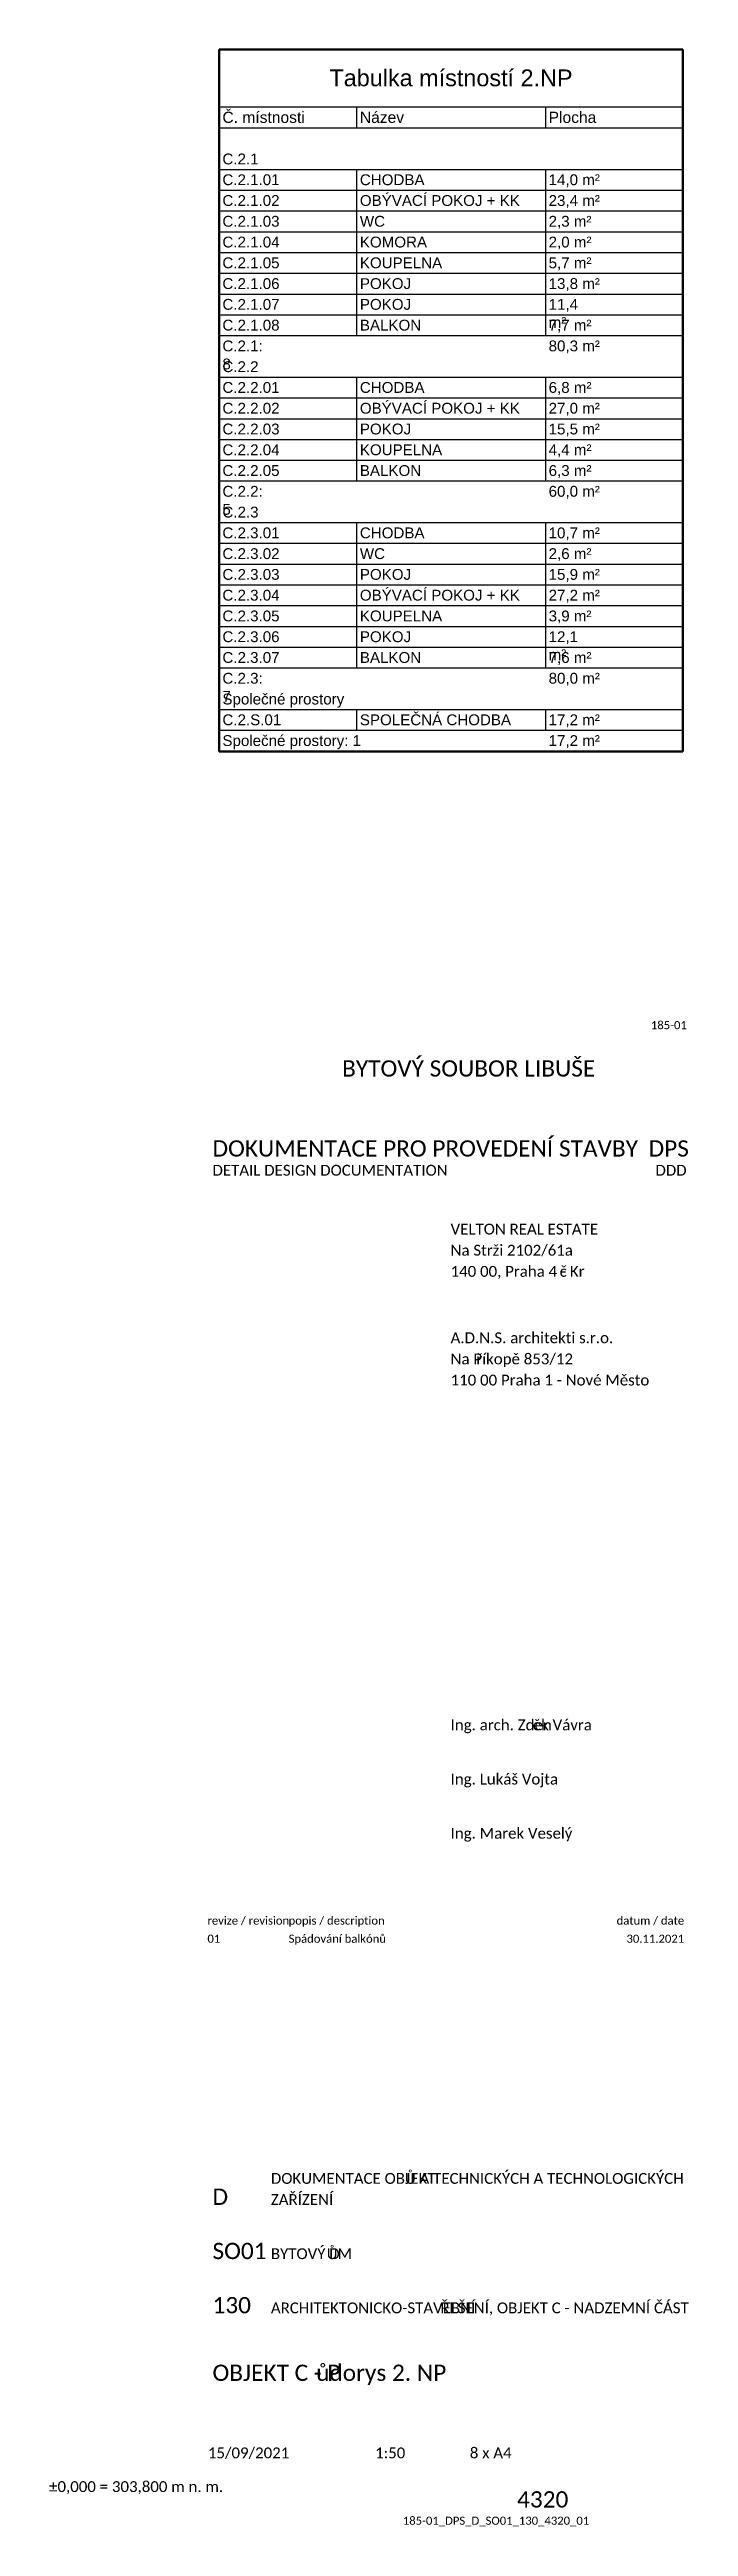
# Model space of a CAD drawing. Extents: x -47641 to 202, y -7675 to 12965.
# Drawn here: x 83.8 to 201.9, y 7.5 to 464.7 of the extents above; entities that cross this region are included whole.
import ezdxf

# ---------------------------------------------------------------- set-up
doc = ezdxf.new("R2010")
doc.units = 0
for name, color, linetype, lineweight in [('A-DETL-____-THIN', 9, 'CONTINUOUS', 9), ('A-DETL-____-WIDE', 9, 'CONTINUOUS', 50), ('G-____-____-SCHD', 9, 'CONTINUOUS', 9), ('G-____-TTLB-OTLN', 9, 'CONTINUOUS', 9)]:
    doc.layers.add(name, color=color, linetype=linetype, lineweight=lineweight)
doc.styles.add('Arial_4', font='Arial_4')
doc.styles.add('Arial_B_3', font='Arial_B_3')
doc.styles.add('Arial_B_4', font='Arial_B_4')
doc.styles.add('Calibri_7', font='Calibri_7')
doc.styles.add('Calibri_8', font='Calibri_8')
doc.styles.add('Calibri_9', font='Calibri_9')
doc.styles.add('Calibri_I', font='Calibri_I')

msp = doc.modelspace()

# ---------------------------------------------------------------- texts
at = {"layer": 'G-____-____-SCHD'}
for s, insert, char_height, width, attachment_point, style in [('Tabulka místností 2.NP', (157.9594, 460.97251), 3.0952381, 49.0102949, 2, 'Arial_B_3'), ('Č. místnosti', (115.71637, 453.17499), 2.0634921, 25.6232654, 1, 'Arial_B_4'), ('Název', (141.11637, 453.17499), 2.063492, 7.5661376, 1, 'Arial_B_4'), ('Plocha', (176.00243, 453.17499), 2.063492, 8.2539683, 1, 'Arial_B_4'), ('C.2.1', (115.71637, 445.45509), 2, 4.8888889, 1, 'Arial_4'), ('C.2.1.01', (115.71637, 441.62165), 2, 8.2222222, 1, 'Arial_4'), ('CHODBA', (141.11637, 441.62165), 2, 10, 1, 'Arial_4'), ('14,0 m²', (176.00243, 441.62165), 2, 9.1666667, 1, 'Arial_4'), ('C.2.1.02', (115.71637, 437.78822), 2, 8.6666667, 1, 'Arial_4'), ('OBÝVACÍ POKOJ + KK', (141.11637, 437.78822), 2, 29.6111111, 1, 'Arial_4'), ('23,4 m²', (176.00243, 437.78822), 2, 9.6111111, 1, 'Arial_4'), ('C.2.1.03', (115.71637, 433.95478), 2, 8.6666667, 1, 'Arial_4'), ('C.2.1.04', (115.71637, 430.12134), 2, 8.8888889, 1, 'Arial_4'), ('WC', (141.11637, 433.95478), 2, 3.7222222, 1, 'Arial_4'), ('KOMORA', (141.11637, 430.12134), 2, 10.4444444, 1, 'Arial_4'), ('2,3 m²', (176.00243, 433.95478), 2, 7.8333333, 1, 'Arial_4'), ('2,0 m²', (176.00243, 430.12134), 2, 7.8333333, 1, 'Arial_4'), ('C.2.1.05', (115.71637, 426.2879), 2, 8.6666667, 1, 'Arial_4'), ('KOUPELNA', (141.11637, 426.2879), 2, 13.3333333, 1, 'Arial_4'), ('5,7 m²', (176.00243, 426.2879), 2, 7.8333333, 1, 'Arial_4'), ('C.2.1.06', (115.71637, 422.45447), 2, 8.6666667, 1, 'Arial_4'), ('POKOJ', (141.11637, 422.45447), 2, 7.7777778, 1, 'Arial_4'), ('13,8 m²', (176.00243, 422.45447), 2, 8.9444444, 1, 'Arial_4'), ('C.2.1.07', (115.71637, 418.62103), 2, 8.6666667, 1, 'Arial_4'), ('POKOJ', (141.11637, 418.62103), 2, 7.7777778, 1, 'Arial_4'), ('11,4 m²', (176.00243, 418.62103), 2, 8.7222222, 1, 'Arial_4'), ('C.2.1.08', (115.71637, 414.78759), 2, 8.6666667, 1, 'Arial_4'), ('BALKON', (141.11637, 414.78759), 2, 10, 1, 'Arial_4'), ('7,7 m²', (176.00243, 414.78759), 2, 7.8333333, 1, 'Arial_4'), ('C.2.1: 8', (115.71637, 410.95415), 2, 8.6111111, 1, 'Arial_4'), ('C.2.2', (115.71637, 407.12072), 2, 5.3333333, 1, 'Arial_4'), ('80,3 m²', (176.00243, 410.95415), 2, 9.3888889, 1, 'Arial_4'), ('C.2.2.01', (115.71637, 403.28728), 2, 8.6666667, 1, 'Arial_4'), ('CHODBA', (141.11637, 403.28728), 2, 10, 1, 'Arial_4'), ('6,8 m²', (176.00243, 403.28728), 2, 7.8333333, 1, 'Arial_4'), ('C.2.2.02', (115.71637, 399.45384), 2, 9.1111111, 1, 'Arial_4'), ('OBÝVACÍ POKOJ + KK', (141.11637, 399.45384), 2, 29.6111111, 1, 'Arial_4'), ('27,0 m²', (176.00243, 399.45384), 2, 9.3888889, 1, 'Arial_4'), ('C.2.2.03', (115.71637, 395.6204), 2, 9.1111111, 1, 'Arial_4'), ('POKOJ', (141.11637, 395.6204), 2, 7.7777778, 1, 'Arial_4'), ('15,5 m²', (176.00243, 395.6204), 2, 8.9444444, 1, 'Arial_4'), ('C.2.2.04', (115.71637, 391.78697), 2, 9.3333333, 1, 'Arial_4'), ('KOUPELNA', (141.11637, 391.78697), 2, 13.3333333, 1, 'Arial_4'), ('4,4 m²', (176.00243, 391.78697), 2, 8.2777778, 1, 'Arial_4'), ('C.2.2: 5', (115.71637, 384.12009), 2, 9.0555556, 1, 'Arial_4'), ('C.2.2.05', (115.71637, 387.95353), 2, 9.1111111, 1, 'Arial_4'), ('BALKON', (141.11637, 387.95353), 2, 10, 1, 'Arial_4'), ('6,3 m²', (176.00243, 387.95353), 2, 7.8333333, 1, 'Arial_4'), ('60,0 m²', (176.00243, 384.12009), 2, 9.3888889, 1, 'Arial_4'), ('C.2.3', (115.71637, 380.28665), 2, 5.3333333, 1, 'Arial_4'), ('C.2.3.01', (115.71637, 376.45322), 2, 8.6666667, 1, 'Arial_4'), ('CHODBA', (141.11637, 376.45322), 2, 10, 1, 'Arial_4'), ('10,7 m²', (176.00243, 376.45322), 2, 8.9444444, 1, 'Arial_4'), ('C.2.3.02', (115.71637, 372.61978), 2, 9.1111111, 1, 'Arial_4'), ('WC', (141.11637, 372.61978), 2, 3.7222222, 1, 'Arial_4'), ('2,6 m²', (176.00243, 372.61978), 2, 7.8333333, 1, 'Arial_4'), ('C.2.3.03', (115.71637, 368.78634), 2, 9.1111111, 1, 'Arial_4'), ('POKOJ', (141.11637, 368.78634), 2, 7.7777778, 1, 'Arial_4'), ('15,9 m²', (176.00243, 368.78634), 2, 8.9444444, 1, 'Arial_4'), ('C.2.3.04', (115.71637, 364.9529), 2, 9.3333333, 1, 'Arial_4'), ('C.2.3.05', (115.71637, 361.11947), 2, 9.1111111, 1, 'Arial_4'), ('OBÝVACÍ POKOJ + KK', (141.11637, 364.9529), 2, 29.6111111, 1, 'Arial_4'), ('KOUPELNA', (141.11637, 361.11947), 2, 13.3333333, 1, 'Arial_4'), ('3,9 m²', (176.00243, 361.11947), 2, 7.8333333, 1, 'Arial_4'), ('27,2 m²', (176.00243, 364.9529), 2, 9.3888889, 1, 'Arial_4'), ('C.2.3.06', (115.71637, 357.28603), 2, 9.1111111, 1, 'Arial_4'), ('POKOJ', (141.11637, 357.28603), 2, 7.7777778, 1, 'Arial_4'), ('12,1 m²', (176.00243, 357.28603), 2, 8.5, 1, 'Arial_4'), ('C.2.3.07', (115.71637, 353.45259), 2, 9.1111111, 1, 'Arial_4'), ('BALKON', (141.11637, 353.45259), 2, 10, 1, 'Arial_4'), ('7,6 m²', (176.00243, 353.45259), 2, 7.8333333, 1, 'Arial_4'), ('C.2.3: 7', (115.71637, 349.61915), 2, 9.0555556, 1, 'Arial_4'), ('80,0 m²', (176.00243, 349.61915), 2, 9.3888889, 1, 'Arial_4'), ('Společné prostory', (115.71637, 345.78572), 2, 33.945206, 1, 'Arial_4'), ('C.2.S.01', (115.71637, 341.95228), 2, 8.8888885, 1, 'Arial_4'), ('SPOLEČNÁ CHODBA', (141.11637, 341.95228), 2, 34.3888885, 1, 'Arial_4'), ('17,2 m²', (176.00243, 341.95228), 2, 8.9444444, 1, 'Arial_4'), ('Společné prostory: 1', (115.71637, 338.11884), 2, 37.2229837, 1, 'Arial_4'), ('17,2 m²', (176.00243, 338.11884), 2, 8.9444444, 1, 'Arial_4'), ('revize / revision', (112.95, 120.10033), 1.5, 16.9172381, 1, 'Calibri_I'), ('popis / description', (127.95, 120.10033), 1.5, 19.0844762, 1, 'Calibri_I'), ('datum / date', (201.05, 120.10033), 1.5, 13.4166667, 3, 'Calibri_I'), ('01', (112.95, 116.75521), 1.5, 1.5, 1, 'Calibri_8'), ('Spádování balkónů', (127.95, 116.75521), 1.5, 25.458333, 1, 'Calibri_8'), ('30.11.2021', (201.05, 116.75521), 1.5, 8.8333333, 3, 'Calibri_8')]:
    msp.add_mtext(s, dxfattribs=dict(at, insert=insert, char_height=char_height, width=width, attachment_point=attachment_point, style=style))
at = {"layer": 'G-____-TTLB-OTLN', "lineweight": 5, "attachment_point": 1}
for s, insert, char_height, width, style in [('185-01', (194.90078, 285.35239), 1.5, 5.8333333, 'Calibri_8'), ('BYTOVÝ SOUBOR LIBUŠE', (137.83099, 278.1087), 3, 63.4999994, 'Calibri_9'), ('DOKUMENTACE PRO PROVEDENÍ STAVBY', (113.88397, 263.34465), 3, 82.416666, 'Calibri_9'), ('DPS', (194.47678, 263.34465), 3, 6.9999994, 'Calibri_9'), ('DETAIL DESIGN DOCUMENTATION', (113.88397, 258.81767), 2, 42.9999996, 'Calibri_7'), ('DDD', (195.74878, 258.81767), 2, 4.6666667, 'Calibri_7'), ('VELTON REAL ESTATE', (157.88397, 247.96446), 2, 30.1111107, 'Calibri_7'), ('Na Strži 2102/61a', (157.88397, 244.06446), 2, 32.9999996, 'Calibri_7'), ('140 00, Praha 4 - Kr', (157.88397, 240.16185), 2, 29.3888889, 'Calibri_7'), ('č', (178.04522, 240.16185), 2, 10.2222222, 'Calibri_7'), ('A.D.N.S. architekti s.r.o.', (157.88397, 227.90196), 2, 31.6674282, 'Calibri_7'), ('Na P', (157.88397, 224.00196), 2, 5.9444444, 'Calibri_7'), ('říkopě 853/12', (162.64647, 224.00196), 2, 36.6111111, 'Calibri_7'), ('110 00 Praha 1 - Nové Město', (157.88397, 220.09935), 2, 49.0007619, 'Calibri_7'), ('Ing. arch. Zden', (157.88397, 156.46139), 2, 19.6666667, 'Calibri_7'), ('ěk Vávra', (173.07105, 156.46139), 2, 20.8333333, 'Calibri_7'), ('Ing. Lukáš Vojta', (157.88397, 146.46139), 2, 30.7777778, 'Calibri_7'), ('Ing. Marek Veselý', (157.88397, 136.46139), 2, 23.8896508, 'Calibri_7'), ('Ů A TECHNICKÝCH A TECHNOLOGICKÝCH', (149.43877, 72.76857), 2, 62.4444444, 'Calibri_7'), ('D', (113.88397, 69.87659), 3, 1.6666667, 'Calibri_9'), ('ZAŘÍZENÍ', (124.67377, 68.86597), 2, 21.1111111, 'Calibri_7'), ('DOKUMENTACE OBJEKT', (124.67377, 72.76857), 2, 30.1666667, 'Calibri_7'), ('SO01', (113.88397, 59.87659), 3, 8.3333327, 'Calibri_9'), ('BYTOVÝ D', (124.67377, 58.86857), 2, 13.9444444, 'Calibri_7'), ('ŮM', (134.99252, 58.86857), 2, 12, 'Calibri_7'), ('130', (113.88397, 49.87659), 3, 5.3333333, 'Calibri_9'), ('ARCHITEKTONICKO-STAVEBNÍ ', (124.67377, 48.86857), 2, 38.6666662, 'Calibri_7'), ('ŘEŠENÍ, OBJEKT C - NADZEMNÍ ČÁST', (156.00044, 48.86857), 2, 78.0555551, 'Calibri_7'), ('OBJEKT C - P', (113.88397, 37.39718), 3, 28.0833333, 'Calibri_9'), ('ůdorys 2. NP', (133.0398, 37.39718), 3, 39.5011429, 'Calibri_9'), ('15/09/2021', (113.02459, 22.11239), 2, 14, 'Calibri_7'), ('1:50', (143.9374, 22.11239), 2, 4.2222222, 'Calibri_7'), ('8 x A4', (161.43707, 22.11239), 2, 9.2222222, 'Calibri_7'), ('%%P0,000 = 303,800 m n. m.', (83.6834, 15.88703), 2, 33.9444444, 'Calibri_7'), ('4320', (170.16782, 14.03039), 3, 8.6666667, 'Calibri_9'), ('185-01_DPS_D_SO01_130_4320_01', (149.05582, 9.34709), 1.5, 41.5833327, 'Calibri_8')]:
    msp.add_mtext(s, dxfattribs=dict(at, insert=insert, char_height=char_height, width=width, style=style))

# ---------------------------------------------------------------- linework, layer by layer
at = {"layer": 'A-DETL-____-THIN', "lineweight": 25}
for p, q in [((115.11637, 454.06742), (200.80243, 454.06742)), ((140.51637, 454.06742), (140.51637, 450.13133)), ((175.40243, 454.06742), (175.40243, 450.13133)), ((140.51637, 450.13133), (115.11637, 450.13133)), ((175.40243, 450.13133), (140.51637, 450.13133)), ((200.80243, 450.13133), (175.40243, 450.13133)), ((140.51637, 442.46445), (115.11637, 442.46445)), ((140.51637, 442.46445), (140.51637, 438.63102)), ((175.40243, 442.46445), (140.51637, 442.46445)), ((175.40243, 442.46445), (175.40243, 438.63102)), ((200.80243, 442.46445), (175.40243, 442.46445)), ((140.51637, 438.63102), (115.11637, 438.63102)), ((140.51637, 434.79758), (115.11637, 434.79758)), ((140.51637, 438.63102), (140.51637, 434.79758)), ((175.40243, 438.63102), (140.51637, 438.63102)), ((140.51637, 434.79758), (140.51637, 430.96414)), ((175.40243, 434.79758), (140.51637, 434.79758)), ((175.40243, 438.63102), (175.40243, 434.79758)), ((200.80243, 438.63102), (175.40243, 438.63102)), ((175.40243, 434.79758), (175.40243, 430.96414)), ((200.80243, 434.79758), (175.40243, 434.79758)), ((140.51637, 430.96414), (115.11637, 430.96414)), ((140.51637, 430.96414), (140.51637, 427.1307)), ((175.40243, 430.96414), (140.51637, 430.96414)), ((175.40243, 430.96414), (175.40243, 427.1307)), ((200.80243, 430.96414), (175.40243, 430.96414)), ((140.51637, 427.1307), (115.11637, 427.1307)), ((140.51637, 427.1307), (140.51637, 423.29727)), ((175.40243, 427.1307), (140.51637, 427.1307)), ((175.40243, 427.1307), (175.40243, 423.29727)), ((200.80243, 427.1307), (175.40243, 427.1307)), ((140.51637, 423.29727), (115.11637, 423.29727)), ((140.51637, 423.29727), (140.51637, 419.46383)), ((175.40243, 423.29727), (140.51637, 423.29727)), ((175.40243, 423.29727), (175.40243, 419.46383)), ((200.80243, 423.29727), (175.40243, 423.29727)), ((140.51637, 419.46383), (115.11637, 419.46383)), ((140.51637, 419.46383), (140.51637, 415.63039)), ((175.40243, 419.46383), (140.51637, 419.46383)), ((175.40243, 419.46383), (175.40243, 415.63039)), ((200.80243, 419.46383), (175.40243, 419.46383)), ((140.51637, 415.63039), (115.11637, 415.63039)), ((140.51637, 411.79695), (115.11637, 411.79695)), ((140.51637, 415.63039), (140.51637, 411.79695)), ((175.40243, 415.63039), (140.51637, 415.63039)), ((175.40243, 411.79695), (140.51637, 411.79695)), ((175.40243, 415.63039), (175.40243, 411.79695)), ((200.80243, 415.63039), (175.40243, 415.63039)), ((200.80243, 411.79695), (175.40243, 411.79695)), ((140.51637, 404.13008), (115.11637, 404.13008)), ((140.51637, 404.13008), (140.51637, 400.29664)), ((175.40243, 404.13008), (140.51637, 404.13008)), ((175.40243, 404.13008), (175.40243, 400.29664)), ((200.80243, 404.13008), (175.40243, 404.13008)), ((140.51637, 400.29664), (115.11637, 400.29664)), ((140.51637, 400.29664), (140.51637, 396.4632)), ((175.40243, 400.29664), (140.51637, 400.29664)), ((175.40243, 400.29664), (175.40243, 396.4632)), ((200.80243, 400.29664), (175.40243, 400.29664)), ((140.51637, 396.4632), (115.11637, 396.4632)), ((140.51637, 396.4632), (140.51637, 392.62977)), ((175.40243, 396.4632), (140.51637, 396.4632)), ((175.40243, 396.4632), (175.40243, 392.62977)), ((200.80243, 396.4632), (175.40243, 396.4632)), ((140.51637, 392.62977), (115.11637, 392.62977)), ((140.51637, 388.79633), (115.11637, 388.79633)), ((140.51637, 392.62977), (140.51637, 388.79633)), ((175.40243, 392.62977), (140.51637, 392.62977)), ((140.51637, 388.79633), (140.51637, 384.96289)), ((175.40243, 388.79633), (140.51637, 388.79633)), ((175.40243, 392.62977), (175.40243, 388.79633)), ((200.80243, 392.62977), (175.40243, 392.62977)), ((175.40243, 388.79633), (175.40243, 384.96289)), ((200.80243, 388.79633), (175.40243, 388.79633)), ((140.51637, 384.96289), (115.11637, 384.96289)), ((175.40243, 384.96289), (140.51637, 384.96289)), ((200.80243, 384.96289), (175.40243, 384.96289)), ((140.51637, 377.29602), (115.11637, 377.29602)), ((140.51637, 377.29602), (140.51637, 373.46258)), ((175.40243, 377.29602), (140.51637, 377.29602)), ((175.40243, 377.29602), (175.40243, 373.46258)), ((200.80243, 377.29602), (175.40243, 377.29602)), ((140.51637, 373.46258), (115.11637, 373.46258)), ((140.51637, 373.46258), (140.51637, 369.62914)), ((175.40243, 373.46258), (140.51637, 373.46258)), ((175.40243, 373.46258), (175.40243, 369.62914)), ((200.80243, 373.46258), (175.40243, 373.46258)), ((140.51637, 369.62914), (115.11637, 369.62914)), ((140.51637, 365.7957), (115.11637, 365.7957)), ((140.51637, 369.62914), (140.51637, 365.7957)), ((175.40243, 369.62914), (140.51637, 369.62914)), ((140.51637, 365.7957), (140.51637, 361.96227)), ((175.40243, 365.7957), (140.51637, 365.7957)), ((175.40243, 369.62914), (175.40243, 365.7957)), ((200.80243, 369.62914), (175.40243, 369.62914)), ((175.40243, 365.7957), (175.40243, 361.96227)), ((200.80243, 365.7957), (175.40243, 365.7957)), ((140.51637, 361.96227), (115.11637, 361.96227)), ((140.51637, 361.96227), (140.51637, 358.12883)), ((175.40243, 361.96227), (140.51637, 361.96227)), ((175.40243, 361.96227), (175.40243, 358.12883)), ((200.80243, 361.96227), (175.40243, 361.96227)), ((140.51637, 358.12883), (115.11637, 358.12883)), ((140.51637, 358.12883), (140.51637, 354.29539)), ((175.40243, 358.12883), (140.51637, 358.12883)), ((175.40243, 358.12883), (175.40243, 354.29539)), ((200.80243, 358.12883), (175.40243, 358.12883)), ((140.51637, 354.29539), (115.11637, 354.29539)), ((140.51637, 354.29539), (140.51637, 350.46195)), ((175.40243, 354.29539), (140.51637, 354.29539)), ((175.40243, 354.29539), (175.40243, 350.46195)), ((200.80243, 354.29539), (175.40243, 354.29539)), ((140.51637, 350.46195), (115.11637, 350.46195)), ((175.40243, 350.46195), (140.51637, 350.46195)), ((200.80243, 350.46195), (175.40243, 350.46195)), ((140.51637, 342.79508), (115.11637, 342.79508)), ((140.51637, 338.96164), (115.11637, 338.96164)), ((140.51637, 342.79508), (140.51637, 338.96164)), ((175.40243, 342.79508), (140.51637, 342.79508)), ((175.40243, 338.96164), (140.51637, 338.96164)), ((175.40243, 342.79508), (175.40243, 338.96164)), ((200.80243, 342.79508), (175.40243, 342.79508)), ((200.80243, 338.96164), (175.40243, 338.96164))]:
    msp.add_line(p, q, dxfattribs=at)
at = {"layer": 'A-DETL-____-WIDE'}
for p, q in [((200.80243, 464.65075), (115.11637, 464.65075)), ((115.11637, 464.65075), (115.11637, 454.06742)), ((200.80243, 454.06742), (200.80243, 464.65075)), ((115.11637, 454.06742), (115.11637, 335.1282)), ((200.80243, 454.06742), (200.80243, 335.1282)), ((200.80243, 335.1282), (115.11637, 335.1282))]:
    msp.add_line(p, q, dxfattribs=at)

msp.set_redraw_order([(e.dxf.handle, doc.entitydb.next_handle()) for e in msp.query("TEXT MTEXT ATTDEF DIMENSION ARC_DIMENSION")])  # texts and dimensions are drawn at this point

doc.saveas('drawing.dxf')
